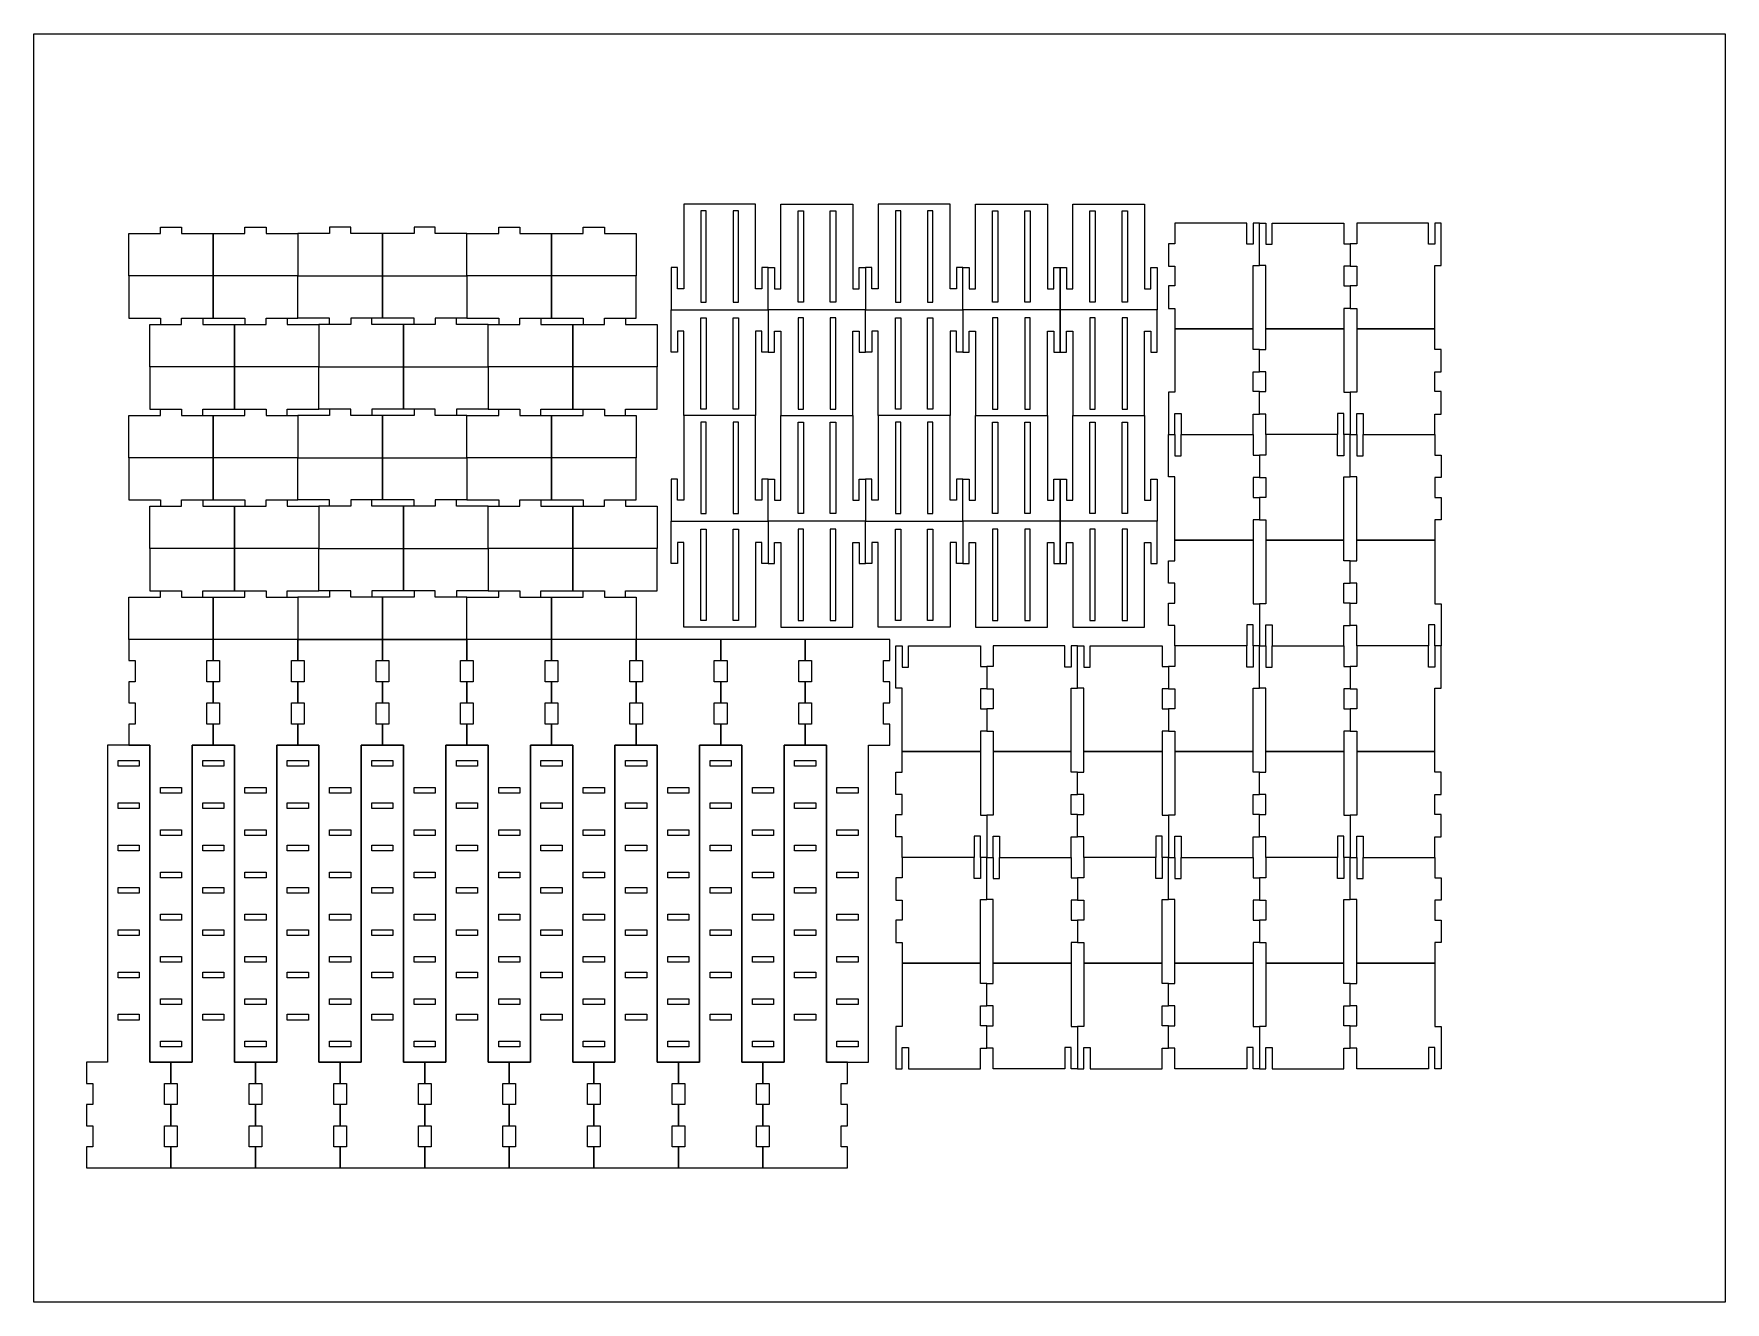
# Model space of a CAD drawing. Header units: millimetres. Extents: x 2927 to 4564, y 1532 to 2245.
# Drawn here: x 3764 to 4564, y 1532 to 2132 of the extents above; entities that cross this region are included whole.
import ezdxf

# ---------------------------------------------------------------- set-up
doc = ezdxf.new("R2010")
doc.units = ezdxf.units.MM
doc.layers.add('CUT', color=90, linetype='Continuous')

msp = doc.modelspace()

# ---------------------------------------------------------------- linework, layer by layer
at = {"layer": 'CUT'}
for points in [[(3764.233, 2132.096), (4564.233, 2132.096), (4564.233, 1532.096), (3764.233, 1532.096)], [(4065.618, 2001.491), (4111.618, 2001.491), (4111.618, 2021.491), (4108.618, 2021.491), (4108.618, 2011.491), (4105.618, 2011.491), (4105.618, 2051.491), (4071.618, 2051.491), (4071.618, 2011.491), (4068.618, 2011.491), (4068.618, 2021.491), (4065.618, 2021.491)], [(4082.268, 2048.384), (4079.728, 2048.384), (4079.728, 2005.204), (4082.268, 2005.204)], [(4097.508, 2048.384), (4094.968, 2048.384), (4094.968, 2005.204), (4097.508, 2005.204)], [(4157.618, 2001.491), (4111.618, 2001.491), (4111.618, 2021.491), (4114.618, 2021.491), (4114.618, 2011.491), (4117.618, 2011.491), (4117.618, 2051.491), (4151.618, 2051.491), (4151.618, 2011.491), (4154.618, 2011.491), (4154.618, 2021.491), (4157.618, 2021.491)], [(4125.728, 2048.384), (4128.268, 2048.384), (4128.268, 2005.204), (4125.728, 2005.204)], [(4140.968, 2048.384), (4143.508, 2048.384), (4143.508, 2005.204), (4140.968, 2005.204)], [(4157.618, 2001.491), (4203.618, 2001.491), (4203.618, 2021.491), (4200.618, 2021.491), (4200.618, 2011.491), (4197.618, 2011.491), (4197.618, 2051.491), (4163.618, 2051.491), (4163.618, 2011.491), (4160.618, 2011.491), (4160.618, 2021.491), (4157.618, 2021.491)], [(4174.268, 2048.384), (4171.728, 2048.384), (4171.728, 2005.204), (4174.268, 2005.204)], [(4189.508, 2048.384), (4186.968, 2048.384), (4186.968, 2005.204), (4189.508, 2005.204)], [(4249.618, 2001.491), (4203.618, 2001.491), (4203.618, 2021.491), (4206.618, 2021.491), (4206.618, 2011.491), (4209.618, 2011.491), (4209.618, 2051.491), (4243.618, 2051.491), (4243.618, 2011.491), (4246.618, 2011.491), (4246.618, 2021.491), (4249.618, 2021.491)], [(4217.728, 2048.384), (4220.268, 2048.384), (4220.268, 2005.204), (4217.728, 2005.204)], [(4232.968, 2048.384), (4235.508, 2048.384), (4235.508, 2005.204), (4232.968, 2005.204)], [(4295.618, 2001.491), (4249.618, 2001.491), (4249.618, 2021.491), (4252.618, 2021.491), (4252.618, 2011.491), (4255.618, 2011.491), (4255.618, 2051.491), (4289.618, 2051.491), (4289.618, 2011.491), (4292.618, 2011.491), (4292.618, 2021.491), (4295.618, 2021.491)], [(4263.728, 2048.384), (4266.268, 2048.384), (4266.268, 2005.204), (4263.728, 2005.204)], [(4278.968, 2048.384), (4281.508, 2048.384), (4281.508, 2005.204), (4278.968, 2005.204)], [(3824.106, 2037.581), (3824.106, 2040.581), (3834.106, 2040.581), (3834.106, 2037.581), (3849.106, 2037.581), (3849.106, 2017.581), (3809.106, 2017.581), (3809.106, 2037.581)], [(3864.106, 2037.581), (3864.106, 2040.581), (3874.106, 2040.581), (3874.106, 2037.581), (3889.106, 2037.581), (3889.106, 2017.581), (3849.106, 2017.581), (3849.106, 2037.581)], [(3914.106, 2037.581), (3914.106, 2040.581), (3904.106, 2040.581), (3904.106, 2037.581), (3889.106, 2037.581), (3889.106, 2017.581), (3929.106, 2017.581), (3929.106, 2037.581)], [(3954.106, 2037.581), (3954.106, 2040.581), (3944.106, 2040.581), (3944.106, 2037.581), (3929.106, 2037.581), (3929.106, 2017.581), (3969.106, 2017.581), (3969.106, 2037.581)], [(3984.106, 2037.581), (3984.106, 2040.581), (3994.106, 2040.581), (3994.106, 2037.581), (4009.106, 2037.581), (4009.106, 2017.581), (3969.106, 2017.581), (3969.106, 2037.581)], [(4024.106, 2037.581), (4024.106, 2040.581), (4034.106, 2040.581), (4034.106, 2037.581), (4049.106, 2037.581), (4049.106, 2017.581), (4009.106, 2017.581), (4009.106, 2037.581)], [(4300.932, 2022.218), (4303.932, 2022.218), (4303.932, 2012.818), (4300.932, 2012.818), (4300.932, 2002.218), (4303.932, 2002.218), (4303.932, 1992.518), (4340.932, 1992.518), (4340.932, 2022.518), (4343.932, 2022.518), (4343.932, 2042.518), (4340.932, 2042.518), (4340.932, 2032.518), (4337.932, 2032.518), (4337.932, 2042.518), (4303.932, 2042.518), (4303.932, 2032.818), (4300.932, 2032.818)], [(4386.932, 2022.218), (4383.932, 2022.218), (4383.932, 2012.818), (4386.932, 2012.818), (4386.932, 2002.218), (4383.932, 2002.218), (4383.932, 1992.518), (4346.932, 1992.518), (4346.932, 2022.518), (4343.932, 2022.518), (4343.932, 2042.518), (4346.932, 2042.518), (4346.932, 2032.518), (4349.932, 2032.518), (4349.932, 2042.518), (4383.932, 2042.518), (4383.932, 2032.818), (4386.932, 2032.818)], [(4386.932, 2022.218), (4389.932, 2022.218), (4389.932, 2012.818), (4386.932, 2012.818), (4386.932, 2002.218), (4389.932, 2002.218), (4389.932, 1992.518), (4426.932, 1992.518), (4426.932, 2022.518), (4429.932, 2022.518), (4429.932, 2042.518), (4426.932, 2042.518), (4426.932, 2032.518), (4423.932, 2032.518), (4423.932, 2042.518), (4389.932, 2042.518), (4389.932, 2032.818), (4386.932, 2032.818)], [(3824.106, 1997.581), (3824.106, 1994.581), (3834.106, 1994.581), (3834.106, 1997.581), (3849.106, 1997.581), (3849.106, 2017.581), (3809.106, 2017.581), (3809.106, 1997.581)], [(3864.106, 1997.581), (3864.106, 1994.581), (3874.106, 1994.581), (3874.106, 1997.581), (3889.106, 1997.581), (3889.106, 2017.581), (3849.106, 2017.581), (3849.106, 1997.581)], [(3914.106, 1997.581), (3914.106, 1994.581), (3904.106, 1994.581), (3904.106, 1997.581), (3889.106, 1997.581), (3889.106, 2017.581), (3929.106, 2017.581), (3929.106, 1997.581)], [(3954.106, 1997.581), (3954.106, 1994.581), (3944.106, 1994.581), (3944.106, 1997.581), (3929.106, 1997.581), (3929.106, 2017.581), (3969.106, 2017.581), (3969.106, 1997.581)], [(3984.106, 1997.581), (3984.106, 1994.581), (3994.106, 1994.581), (3994.106, 1997.581), (4009.106, 1997.581), (4009.106, 2017.581), (3969.106, 2017.581), (3969.106, 1997.581)], [(4024.106, 1997.581), (4024.106, 1994.581), (4034.106, 1994.581), (4034.106, 1997.581), (4049.106, 1997.581), (4049.106, 2017.581), (4009.106, 2017.581), (4009.106, 1997.581)], [(4065.618, 2001.491), (4111.618, 2001.491), (4111.618, 1981.491), (4108.618, 1981.491), (4108.618, 1991.491), (4105.618, 1991.491), (4105.618, 1951.491), (4071.618, 1951.491), (4071.618, 1991.491), (4068.618, 1991.491), (4068.618, 1981.491), (4065.618, 1981.491)], [(4157.618, 2001.491), (4111.618, 2001.491), (4111.618, 1981.491), (4114.618, 1981.491), (4114.618, 1991.491), (4117.618, 1991.491), (4117.618, 1951.491), (4151.618, 1951.491), (4151.618, 1991.491), (4154.618, 1991.491), (4154.618, 1981.491), (4157.618, 1981.491)], [(4157.618, 2001.491), (4203.618, 2001.491), (4203.618, 1981.491), (4200.618, 1981.491), (4200.618, 1991.491), (4197.618, 1991.491), (4197.618, 1951.491), (4163.618, 1951.491), (4163.618, 1991.491), (4160.618, 1991.491), (4160.618, 1981.491), (4157.618, 1981.491)], [(4249.618, 2001.491), (4203.618, 2001.491), (4203.618, 1981.491), (4206.618, 1981.491), (4206.618, 1991.491), (4209.618, 1991.491), (4209.618, 1951.491), (4243.618, 1951.491), (4243.618, 1991.491), (4246.618, 1991.491), (4246.618, 1981.491), (4249.618, 1981.491)], [(4295.618, 2001.491), (4249.618, 2001.491), (4249.618, 1981.491), (4252.618, 1981.491), (4252.618, 1991.491), (4255.618, 1991.491), (4255.618, 1951.491), (4289.618, 1951.491), (4289.618, 1991.491), (4292.618, 1991.491), (4292.618, 1981.491), (4295.618, 1981.491)], [(3834.106, 1994.581), (3834.106, 1997.581), (3844.106, 1997.581), (3844.106, 1994.581), (3859.106, 1994.581), (3859.106, 1974.581), (3819.106, 1974.581), (3819.106, 1994.581)], [(3874.106, 1994.581), (3874.106, 1997.581), (3884.106, 1997.581), (3884.106, 1994.581), (3899.106, 1994.581), (3899.106, 1974.581), (3859.106, 1974.581), (3859.106, 1994.581)], [(3924.106, 1994.581), (3924.106, 1997.581), (3914.106, 1997.581), (3914.106, 1994.581), (3899.106, 1994.581), (3899.106, 1974.581), (3939.106, 1974.581), (3939.106, 1994.581)], [(3964.106, 1994.581), (3964.106, 1997.581), (3954.106, 1997.581), (3954.106, 1994.581), (3939.106, 1994.581), (3939.106, 1974.581), (3979.106, 1974.581), (3979.106, 1994.581)], [(3994.106, 1994.581), (3994.106, 1997.581), (4004.106, 1997.581), (4004.106, 1994.581), (4019.106, 1994.581), (4019.106, 1974.581), (3979.106, 1974.581), (3979.106, 1994.581)], [(4034.106, 1994.581), (4034.106, 1997.581), (4044.106, 1997.581), (4044.106, 1994.581), (4059.106, 1994.581), (4059.106, 1974.581), (4019.106, 1974.581), (4019.106, 1994.581)], [(4082.268, 1954.597), (4079.728, 1954.597), (4079.728, 1997.777), (4082.268, 1997.777)], [(4097.508, 1954.597), (4094.968, 1954.597), (4094.968, 1997.777), (4097.508, 1997.777)], [(4125.728, 1954.597), (4128.268, 1954.597), (4128.268, 1997.777), (4125.728, 1997.777)], [(4140.968, 1954.597), (4143.508, 1954.597), (4143.508, 1997.777), (4140.968, 1997.777)], [(4174.268, 1954.597), (4171.728, 1954.597), (4171.728, 1997.777), (4174.268, 1997.777)], [(4189.508, 1954.597), (4186.968, 1954.597), (4186.968, 1997.777), (4189.508, 1997.777)], [(4217.728, 1954.597), (4220.268, 1954.597), (4220.268, 1997.777), (4217.728, 1997.777)], [(4232.968, 1954.597), (4235.508, 1954.597), (4235.508, 1997.777), (4232.968, 1997.777)], [(4263.728, 1954.597), (4266.268, 1954.597), (4266.268, 1997.777), (4263.728, 1997.777)], [(4278.968, 1954.597), (4281.508, 1954.597), (4281.508, 1997.777), (4278.968, 1997.777)], [(4343.932, 1962.818), (4340.932, 1962.818), (4340.932, 1972.218), (4343.932, 1972.218), (4343.932, 1982.818), (4340.932, 1982.818), (4340.932, 1992.518), (4303.932, 1992.518), (4303.932, 1962.518), (4300.932, 1962.518), (4300.932, 1942.518), (4303.932, 1942.518), (4303.932, 1952.518), (4306.932, 1952.518), (4306.932, 1942.518), (4340.932, 1942.518), (4340.932, 1952.218), (4343.932, 1952.218)], [(4343.932, 1962.818), (4346.932, 1962.818), (4346.932, 1972.218), (4343.932, 1972.218), (4343.932, 1982.818), (4346.932, 1982.818), (4346.932, 1992.518), (4383.932, 1992.518), (4383.932, 1962.518), (4386.932, 1962.518), (4386.932, 1942.518), (4383.932, 1942.518), (4383.932, 1952.518), (4380.932, 1952.518), (4380.932, 1942.518), (4346.932, 1942.518), (4346.932, 1952.218), (4343.932, 1952.218)], [(4429.932, 1962.818), (4426.932, 1962.818), (4426.932, 1972.218), (4429.932, 1972.218), (4429.932, 1982.818), (4426.932, 1982.818), (4426.932, 1992.518), (4389.932, 1992.518), (4389.932, 1962.518), (4386.932, 1962.518), (4386.932, 1942.518), (4389.932, 1942.518), (4389.932, 1952.518), (4392.932, 1952.518), (4392.932, 1942.518), (4426.932, 1942.518), (4426.932, 1952.218), (4429.932, 1952.218)], [(3834.106, 1954.581), (3834.106, 1951.581), (3844.106, 1951.581), (3844.106, 1954.581), (3859.106, 1954.581), (3859.106, 1974.581), (3819.106, 1974.581), (3819.106, 1954.581)], [(3874.106, 1954.581), (3874.106, 1951.581), (3884.106, 1951.581), (3884.106, 1954.581), (3899.106, 1954.581), (3899.106, 1974.581), (3859.106, 1974.581), (3859.106, 1954.581)], [(3924.106, 1954.581), (3924.106, 1951.581), (3914.106, 1951.581), (3914.106, 1954.581), (3899.106, 1954.581), (3899.106, 1974.581), (3939.106, 1974.581), (3939.106, 1954.581)], [(3964.106, 1954.581), (3964.106, 1951.581), (3954.106, 1951.581), (3954.106, 1954.581), (3939.106, 1954.581), (3939.106, 1974.581), (3979.106, 1974.581), (3979.106, 1954.581)], [(3994.106, 1954.581), (3994.106, 1951.581), (4004.106, 1951.581), (4004.106, 1954.581), (4019.106, 1954.581), (4019.106, 1974.581), (3979.106, 1974.581), (3979.106, 1954.581)], [(4034.106, 1954.581), (4034.106, 1951.581), (4044.106, 1951.581), (4044.106, 1954.581), (4059.106, 1954.581), (4059.106, 1974.581), (4019.106, 1974.581), (4019.106, 1954.581)], [(3824.106, 1951.581), (3824.106, 1954.581), (3834.106, 1954.581), (3834.106, 1951.581), (3849.106, 1951.581), (3849.106, 1931.581), (3809.106, 1931.581), (3809.106, 1951.581)], [(3864.106, 1951.581), (3864.106, 1954.581), (3874.106, 1954.581), (3874.106, 1951.581), (3889.106, 1951.581), (3889.106, 1931.581), (3849.106, 1931.581), (3849.106, 1951.581)], [(3914.106, 1951.581), (3914.106, 1954.581), (3904.106, 1954.581), (3904.106, 1951.581), (3889.106, 1951.581), (3889.106, 1931.581), (3929.106, 1931.581), (3929.106, 1951.581)], [(3954.106, 1951.581), (3954.106, 1954.581), (3944.106, 1954.581), (3944.106, 1951.581), (3929.106, 1951.581), (3929.106, 1931.581), (3969.106, 1931.581), (3969.106, 1951.581)], [(3984.106, 1951.581), (3984.106, 1954.581), (3994.106, 1954.581), (3994.106, 1951.581), (4009.106, 1951.581), (4009.106, 1931.581), (3969.106, 1931.581), (3969.106, 1951.581)], [(4024.106, 1951.581), (4024.106, 1954.581), (4034.106, 1954.581), (4034.106, 1951.581), (4049.106, 1951.581), (4049.106, 1931.581), (4009.106, 1931.581), (4009.106, 1951.581)], [(4065.618, 1901.491), (4111.618, 1901.491), (4111.618, 1921.491), (4108.618, 1921.491), (4108.618, 1911.491), (4105.618, 1911.491), (4105.618, 1951.491), (4071.618, 1951.491), (4071.618, 1911.491), (4068.618, 1911.491), (4068.618, 1921.491), (4065.618, 1921.491)], [(4082.268, 1948.384), (4079.728, 1948.384), (4079.728, 1905.204), (4082.268, 1905.204)], [(4097.508, 1948.384), (4094.968, 1948.384), (4094.968, 1905.204), (4097.508, 1905.204)], [(4157.618, 1901.491), (4111.618, 1901.491), (4111.618, 1921.491), (4114.618, 1921.491), (4114.618, 1911.491), (4117.618, 1911.491), (4117.618, 1951.491), (4151.618, 1951.491), (4151.618, 1911.491), (4154.618, 1911.491), (4154.618, 1921.491), (4157.618, 1921.491)], [(4125.728, 1948.384), (4128.268, 1948.384), (4128.268, 1905.204), (4125.728, 1905.204)], [(4140.968, 1948.384), (4143.508, 1948.384), (4143.508, 1905.204), (4140.968, 1905.204)], [(4157.618, 1901.491), (4203.618, 1901.491), (4203.618, 1921.491), (4200.618, 1921.491), (4200.618, 1911.491), (4197.618, 1911.491), (4197.618, 1951.491), (4163.618, 1951.491), (4163.618, 1911.491), (4160.618, 1911.491), (4160.618, 1921.491), (4157.618, 1921.491)], [(4174.268, 1948.384), (4171.728, 1948.384), (4171.728, 1905.204), (4174.268, 1905.204)], [(4189.508, 1948.384), (4186.968, 1948.384), (4186.968, 1905.204), (4189.508, 1905.204)], [(4249.618, 1901.491), (4203.618, 1901.491), (4203.618, 1921.491), (4206.618, 1921.491), (4206.618, 1911.491), (4209.618, 1911.491), (4209.618, 1951.491), (4243.618, 1951.491), (4243.618, 1911.491), (4246.618, 1911.491), (4246.618, 1921.491), (4249.618, 1921.491)], [(4217.728, 1948.384), (4220.268, 1948.384), (4220.268, 1905.204), (4217.728, 1905.204)], [(4232.968, 1948.384), (4235.508, 1948.384), (4235.508, 1905.204), (4232.968, 1905.204)], [(4295.618, 1901.491), (4249.618, 1901.491), (4249.618, 1921.491), (4252.618, 1921.491), (4252.618, 1911.491), (4255.618, 1911.491), (4255.618, 1951.491), (4289.618, 1951.491), (4289.618, 1911.491), (4292.618, 1911.491), (4292.618, 1921.491), (4295.618, 1921.491)], [(4263.728, 1948.384), (4266.268, 1948.384), (4266.268, 1905.204), (4263.728, 1905.204)], [(4278.968, 1948.384), (4281.508, 1948.384), (4281.508, 1905.204), (4278.968, 1905.204)], [(4343.932, 1922.218), (4340.932, 1922.218), (4340.932, 1912.818), (4343.932, 1912.818), (4343.932, 1902.218), (4340.932, 1902.218), (4340.932, 1892.518), (4303.932, 1892.518), (4303.932, 1922.518), (4300.932, 1922.518), (4300.932, 1942.518), (4303.932, 1942.518), (4303.932, 1932.518), (4306.932, 1932.518), (4306.932, 1942.518), (4340.932, 1942.518), (4340.932, 1932.818), (4343.932, 1932.818)], [(4343.932, 1922.218), (4346.932, 1922.218), (4346.932, 1912.818), (4343.932, 1912.818), (4343.932, 1902.218), (4346.932, 1902.218), (4346.932, 1892.518), (4383.932, 1892.518), (4383.932, 1922.518), (4386.932, 1922.518), (4386.932, 1942.518), (4383.932, 1942.518), (4383.932, 1932.518), (4380.932, 1932.518), (4380.932, 1942.518), (4346.932, 1942.518), (4346.932, 1932.818), (4343.932, 1932.818)], [(4429.932, 1922.218), (4426.932, 1922.218), (4426.932, 1912.818), (4429.932, 1912.818), (4429.932, 1902.218), (4426.932, 1902.218), (4426.932, 1892.518), (4389.932, 1892.518), (4389.932, 1922.518), (4386.932, 1922.518), (4386.932, 1942.518), (4389.932, 1942.518), (4389.932, 1932.518), (4392.932, 1932.518), (4392.932, 1942.518), (4426.932, 1942.518), (4426.932, 1932.818), (4429.932, 1932.818)], [(3824.106, 1911.581), (3824.106, 1908.581), (3834.106, 1908.581), (3834.106, 1911.581), (3849.106, 1911.581), (3849.106, 1931.581), (3809.106, 1931.581), (3809.106, 1911.581)], [(3864.106, 1911.581), (3864.106, 1908.581), (3874.106, 1908.581), (3874.106, 1911.581), (3889.106, 1911.581), (3889.106, 1931.581), (3849.106, 1931.581), (3849.106, 1911.581)], [(3914.106, 1911.581), (3914.106, 1908.581), (3904.106, 1908.581), (3904.106, 1911.581), (3889.106, 1911.581), (3889.106, 1931.581), (3929.106, 1931.581), (3929.106, 1911.581)], [(3954.106, 1911.581), (3954.106, 1908.581), (3944.106, 1908.581), (3944.106, 1911.581), (3929.106, 1911.581), (3929.106, 1931.581), (3969.106, 1931.581), (3969.106, 1911.581)], [(3984.106, 1911.581), (3984.106, 1908.581), (3994.106, 1908.581), (3994.106, 1911.581), (4009.106, 1911.581), (4009.106, 1931.581), (3969.106, 1931.581), (3969.106, 1911.581)], [(4024.106, 1911.581), (4024.106, 1908.581), (4034.106, 1908.581), (4034.106, 1911.581), (4049.106, 1911.581), (4049.106, 1931.581), (4009.106, 1931.581), (4009.106, 1911.581)], [(3834.106, 1908.581), (3834.106, 1911.581), (3844.106, 1911.581), (3844.106, 1908.581), (3859.106, 1908.581), (3859.106, 1888.581), (3819.106, 1888.581), (3819.106, 1908.581)], [(3874.106, 1908.581), (3874.106, 1911.581), (3884.106, 1911.581), (3884.106, 1908.581), (3899.106, 1908.581), (3899.106, 1888.581), (3859.106, 1888.581), (3859.106, 1908.581)], [(3924.106, 1908.581), (3924.106, 1911.581), (3914.106, 1911.581), (3914.106, 1908.581), (3899.106, 1908.581), (3899.106, 1888.581), (3939.106, 1888.581), (3939.106, 1908.581)], [(3964.106, 1908.581), (3964.106, 1911.581), (3954.106, 1911.581), (3954.106, 1908.581), (3939.106, 1908.581), (3939.106, 1888.581), (3979.106, 1888.581), (3979.106, 1908.581)], [(3994.106, 1908.581), (3994.106, 1911.581), (4004.106, 1911.581), (4004.106, 1908.581), (4019.106, 1908.581), (4019.106, 1888.581), (3979.106, 1888.581), (3979.106, 1908.581)], [(4034.106, 1908.581), (4034.106, 1911.581), (4044.106, 1911.581), (4044.106, 1908.581), (4059.106, 1908.581), (4059.106, 1888.581), (4019.106, 1888.581), (4019.106, 1908.581)], [(4065.618, 1901.491), (4111.618, 1901.491), (4111.618, 1881.491), (4108.618, 1881.491), (4108.618, 1891.491), (4105.618, 1891.491), (4105.618, 1851.491), (4071.618, 1851.491), (4071.618, 1891.491), (4068.618, 1891.491), (4068.618, 1881.491), (4065.618, 1881.491)], [(4082.268, 1854.597), (4079.728, 1854.597), (4079.728, 1897.777), (4082.268, 1897.777)], [(4097.508, 1854.597), (4094.968, 1854.597), (4094.968, 1897.777), (4097.508, 1897.777)], [(4157.618, 1901.491), (4111.618, 1901.491), (4111.618, 1881.491), (4114.618, 1881.491), (4114.618, 1891.491), (4117.618, 1891.491), (4117.618, 1851.491), (4151.618, 1851.491), (4151.618, 1891.491), (4154.618, 1891.491), (4154.618, 1881.491), (4157.618, 1881.491)], [(4125.728, 1854.597), (4128.268, 1854.597), (4128.268, 1897.777), (4125.728, 1897.777)], [(4140.968, 1854.597), (4143.508, 1854.597), (4143.508, 1897.777), (4140.968, 1897.777)], [(4157.618, 1901.491), (4203.618, 1901.491), (4203.618, 1881.491), (4200.618, 1881.491), (4200.618, 1891.491), (4197.618, 1891.491), (4197.618, 1851.491), (4163.618, 1851.491), (4163.618, 1891.491), (4160.618, 1891.491), (4160.618, 1881.491), (4157.618, 1881.491)], [(4174.268, 1854.597), (4171.728, 1854.597), (4171.728, 1897.777), (4174.268, 1897.777)], [(4189.508, 1854.597), (4186.968, 1854.597), (4186.968, 1897.777), (4189.508, 1897.777)], [(4249.618, 1901.491), (4203.618, 1901.491), (4203.618, 1881.491), (4206.618, 1881.491), (4206.618, 1891.491), (4209.618, 1891.491), (4209.618, 1851.491), (4243.618, 1851.491), (4243.618, 1891.491), (4246.618, 1891.491), (4246.618, 1881.491), (4249.618, 1881.491)], [(4217.728, 1854.597), (4220.268, 1854.597), (4220.268, 1897.777), (4217.728, 1897.777)], [(4232.968, 1854.597), (4235.508, 1854.597), (4235.508, 1897.777), (4232.968, 1897.777)], [(4295.618, 1901.491), (4249.618, 1901.491), (4249.618, 1881.491), (4252.618, 1881.491), (4252.618, 1891.491), (4255.618, 1891.491), (4255.618, 1851.491), (4289.618, 1851.491), (4289.618, 1891.491), (4292.618, 1891.491), (4292.618, 1881.491), (4295.618, 1881.491)], [(4263.728, 1854.597), (4266.268, 1854.597), (4266.268, 1897.777), (4263.728, 1897.777)], [(4278.968, 1854.597), (4281.508, 1854.597), (4281.508, 1897.777), (4278.968, 1897.777)], [(3834.106, 1868.581), (3834.106, 1865.581), (3844.106, 1865.581), (3844.106, 1868.581), (3859.106, 1868.581), (3859.106, 1888.581), (3819.106, 1888.581), (3819.106, 1868.581)], [(3874.106, 1868.581), (3874.106, 1865.581), (3884.106, 1865.581), (3884.106, 1868.581), (3899.106, 1868.581), (3899.106, 1888.581), (3859.106, 1888.581), (3859.106, 1868.581)], [(3924.106, 1868.581), (3924.106, 1865.581), (3914.106, 1865.581), (3914.106, 1868.581), (3899.106, 1868.581), (3899.106, 1888.581), (3939.106, 1888.581), (3939.106, 1868.581)], [(3964.106, 1868.581), (3964.106, 1865.581), (3954.106, 1865.581), (3954.106, 1868.581), (3939.106, 1868.581), (3939.106, 1888.581), (3979.106, 1888.581), (3979.106, 1868.581)], [(3994.106, 1868.581), (3994.106, 1865.581), (4004.106, 1865.581), (4004.106, 1868.581), (4019.106, 1868.581), (4019.106, 1888.581), (3979.106, 1888.581), (3979.106, 1868.581)], [(4034.106, 1868.581), (4034.106, 1865.581), (4044.106, 1865.581), (4044.106, 1868.581), (4059.106, 1868.581), (4059.106, 1888.581), (4019.106, 1888.581), (4019.106, 1868.581)], [(4300.932, 1862.818), (4303.932, 1862.818), (4303.932, 1872.218), (4300.932, 1872.218), (4300.932, 1882.818), (4303.932, 1882.818), (4303.932, 1892.518), (4340.932, 1892.518), (4340.932, 1862.518), (4343.932, 1862.518), (4343.932, 1842.518), (4340.932, 1842.518), (4340.932, 1852.518), (4337.932, 1852.518), (4337.932, 1842.518), (4303.932, 1842.518), (4303.932, 1852.218), (4300.932, 1852.218)], [(4386.932, 1862.818), (4383.932, 1862.818), (4383.932, 1872.218), (4386.932, 1872.218), (4386.932, 1882.818), (4383.932, 1882.818), (4383.932, 1892.518), (4346.932, 1892.518), (4346.932, 1862.518), (4343.932, 1862.518), (4343.932, 1842.518), (4346.932, 1842.518), (4346.932, 1852.518), (4349.932, 1852.518), (4349.932, 1842.518), (4383.932, 1842.518), (4383.932, 1852.218), (4386.932, 1852.218)], [(4386.932, 1862.818), (4389.932, 1862.818), (4389.932, 1872.218), (4386.932, 1872.218), (4386.932, 1882.818), (4389.932, 1882.818), (4389.932, 1892.518), (4426.932, 1892.518), (4426.932, 1862.518), (4429.932, 1862.518), (4429.932, 1842.518), (4426.932, 1842.518), (4426.932, 1852.518), (4423.932, 1852.518), (4423.932, 1842.518), (4389.932, 1842.518), (4389.932, 1852.218), (4386.932, 1852.218)], [(3824.106, 1865.581), (3824.106, 1868.581), (3834.106, 1868.581), (3834.106, 1865.581), (3849.106, 1865.581), (3849.106, 1845.581), (3809.106, 1845.581), (3809.106, 1865.581)], [(3864.106, 1865.581), (3864.106, 1868.581), (3874.106, 1868.581), (3874.106, 1865.581), (3889.106, 1865.581), (3889.106, 1845.581), (3849.106, 1845.581), (3849.106, 1865.581)], [(3914.106, 1865.581), (3914.106, 1868.581), (3904.106, 1868.581), (3904.106, 1865.581), (3889.106, 1865.581), (3889.106, 1845.581), (3929.106, 1845.581), (3929.106, 1865.581)], [(3954.106, 1865.581), (3954.106, 1868.581), (3944.106, 1868.581), (3944.106, 1865.581), (3929.106, 1865.581), (3929.106, 1845.581), (3969.106, 1845.581), (3969.106, 1865.581)], [(3984.106, 1865.581), (3984.106, 1868.581), (3994.106, 1868.581), (3994.106, 1865.581), (4009.106, 1865.581), (4009.106, 1845.581), (3969.106, 1845.581), (3969.106, 1865.581)], [(4024.106, 1865.581), (4024.106, 1868.581), (4034.106, 1868.581), (4034.106, 1865.581), (4049.106, 1865.581), (4049.106, 1845.581), (4009.106, 1845.581), (4009.106, 1865.581)], [(3812.106, 1825.581), (3809.106, 1825.581), (3809.106, 1815.581), (3812.106, 1815.581), (3812.106, 1805.581), (3809.106, 1805.581), (3809.106, 1795.581), (3819.106, 1795.581), (3819.106, 1645.581), (3839.106, 1645.581), (3839.106, 1795.581), (3849.106, 1795.581), (3849.106, 1805.581), (3846.106, 1805.581), (3846.106, 1815.581), (3849.106, 1815.581), (3849.106, 1825.581), (3846.106, 1825.581), (3846.106, 1835.581), (3849.106, 1835.581), (3849.106, 1845.581), (3809.106, 1845.581), (3809.106, 1835.581), (3812.106, 1835.581)], [(3852.106, 1825.581), (3849.106, 1825.581), (3849.106, 1815.581), (3852.106, 1815.581), (3852.106, 1805.581), (3849.106, 1805.581), (3849.106, 1795.581), (3859.106, 1795.581), (3859.106, 1645.581), (3879.106, 1645.581), (3879.106, 1795.581), (3889.106, 1795.581), (3889.106, 1805.581), (3886.106, 1805.581), (3886.106, 1815.581), (3889.106, 1815.581), (3889.106, 1825.581), (3886.106, 1825.581), (3886.106, 1835.581), (3889.106, 1835.581), (3889.106, 1845.581), (3849.106, 1845.581), (3849.106, 1835.581), (3852.106, 1835.581)], [(3892.106, 1825.581), (3889.106, 1825.581), (3889.106, 1815.581), (3892.106, 1815.581), (3892.106, 1805.581), (3889.106, 1805.581), (3889.106, 1795.581), (3899.106, 1795.581), (3899.106, 1645.581), (3919.106, 1645.581), (3919.106, 1795.581), (3929.106, 1795.581), (3929.106, 1805.581), (3926.106, 1805.581), (3926.106, 1815.581), (3929.106, 1815.581), (3929.106, 1825.581), (3926.106, 1825.581), (3926.106, 1835.581), (3929.106, 1835.581), (3929.106, 1845.581), (3889.106, 1845.581), (3889.106, 1835.581), (3892.106, 1835.581)], [(3932.106, 1825.581), (3929.106, 1825.581), (3929.106, 1815.581), (3932.106, 1815.581), (3932.106, 1805.581), (3929.106, 1805.581), (3929.106, 1795.581), (3939.106, 1795.581), (3939.106, 1645.581), (3959.106, 1645.581), (3959.106, 1795.581), (3969.106, 1795.581), (3969.106, 1805.581), (3966.106, 1805.581), (3966.106, 1815.581), (3969.106, 1815.581), (3969.106, 1825.581), (3966.106, 1825.581), (3966.106, 1835.581), (3969.106, 1835.581), (3969.106, 1845.581), (3929.106, 1845.581), (3929.106, 1835.581), (3932.106, 1835.581)], [(3972.106, 1825.581), (3969.106, 1825.581), (3969.106, 1815.581), (3972.106, 1815.581), (3972.106, 1805.581), (3969.106, 1805.581), (3969.106, 1795.581), (3979.106, 1795.581), (3979.106, 1645.581), (3999.106, 1645.581), (3999.106, 1795.581), (4009.106, 1795.581), (4009.106, 1805.581), (4006.106, 1805.581), (4006.106, 1815.581), (4009.106, 1815.581), (4009.106, 1825.581), (4006.106, 1825.581), (4006.106, 1835.581), (4009.106, 1835.581), (4009.106, 1845.581), (3969.106, 1845.581), (3969.106, 1835.581), (3972.106, 1835.581)], [(4012.106, 1825.581), (4009.106, 1825.581), (4009.106, 1815.581), (4012.106, 1815.581), (4012.106, 1805.581), (4009.106, 1805.581), (4009.106, 1795.581), (4019.106, 1795.581), (4019.106, 1645.581), (4039.106, 1645.581), (4039.106, 1795.581), (4049.106, 1795.581), (4049.106, 1805.581), (4046.106, 1805.581), (4046.106, 1815.581), (4049.106, 1815.581), (4049.106, 1825.581), (4046.106, 1825.581), (4046.106, 1835.581), (4049.106, 1835.581), (4049.106, 1845.581), (4009.106, 1845.581), (4009.106, 1835.581), (4012.106, 1835.581)], [(4052.106, 1825.581), (4049.106, 1825.581), (4049.106, 1815.581), (4052.106, 1815.581), (4052.106, 1805.581), (4049.106, 1805.581), (4049.106, 1795.581), (4059.106, 1795.581), (4059.106, 1645.581), (4079.106, 1645.581), (4079.106, 1795.581), (4089.106, 1795.581), (4089.106, 1805.581), (4086.106, 1805.581), (4086.106, 1815.581), (4089.106, 1815.581), (4089.106, 1825.581), (4086.106, 1825.581), (4086.106, 1835.581), (4089.106, 1835.581), (4089.106, 1845.581), (4049.106, 1845.581), (4049.106, 1835.581), (4052.106, 1835.581)], [(4092.106, 1825.581), (4089.106, 1825.581), (4089.106, 1815.581), (4092.106, 1815.581), (4092.106, 1805.581), (4089.106, 1805.581), (4089.106, 1795.581), (4099.106, 1795.581), (4099.106, 1645.581), (4119.106, 1645.581), (4119.106, 1795.581), (4129.106, 1795.581), (4129.106, 1805.581), (4126.106, 1805.581), (4126.106, 1815.581), (4129.106, 1815.581), (4129.106, 1825.581), (4126.106, 1825.581), (4126.106, 1835.581), (4129.106, 1835.581), (4129.106, 1845.581), (4089.106, 1845.581), (4089.106, 1835.581), (4092.106, 1835.581)], [(4132.106, 1825.581), (4129.106, 1825.581), (4129.106, 1815.581), (4132.106, 1815.581), (4132.106, 1805.581), (4129.106, 1805.581), (4129.106, 1795.581), (4139.106, 1795.581), (4139.106, 1645.581), (4159.106, 1645.581), (4159.106, 1795.581), (4169.106, 1795.581), (4169.106, 1805.581), (4166.106, 1805.581), (4166.106, 1815.581), (4169.106, 1815.581), (4169.106, 1825.581), (4166.106, 1825.581), (4166.106, 1835.581), (4169.106, 1835.581), (4169.106, 1845.581), (4129.106, 1845.581), (4129.106, 1835.581), (4132.106, 1835.581)], [(4214.932, 1822.218), (4211.932, 1822.218), (4211.932, 1812.818), (4214.932, 1812.818), (4214.932, 1802.218), (4211.932, 1802.218), (4211.932, 1792.518), (4174.932, 1792.518), (4174.932, 1822.518), (4171.932, 1822.518), (4171.932, 1842.518), (4174.932, 1842.518), (4174.932, 1832.518), (4177.932, 1832.518), (4177.932, 1842.518), (4211.932, 1842.518), (4211.932, 1832.818), (4214.932, 1832.818)], [(4214.932, 1822.218), (4217.932, 1822.218), (4217.932, 1812.818), (4214.932, 1812.818), (4214.932, 1802.218), (4217.932, 1802.218), (4217.932, 1792.518), (4254.932, 1792.518), (4254.932, 1822.518), (4257.932, 1822.518), (4257.932, 1842.518), (4254.932, 1842.518), (4254.932, 1832.518), (4251.932, 1832.518), (4251.932, 1842.518), (4217.932, 1842.518), (4217.932, 1832.818), (4214.932, 1832.818)], [(4300.932, 1822.218), (4297.932, 1822.218), (4297.932, 1812.818), (4300.932, 1812.818), (4300.932, 1802.218), (4297.932, 1802.218), (4297.932, 1792.518), (4260.932, 1792.518), (4260.932, 1822.518), (4257.932, 1822.518), (4257.932, 1842.518), (4260.932, 1842.518), (4260.932, 1832.518), (4263.932, 1832.518), (4263.932, 1842.518), (4297.932, 1842.518), (4297.932, 1832.818), (4300.932, 1832.818)], [(4300.932, 1822.218), (4303.932, 1822.218), (4303.932, 1812.818), (4300.932, 1812.818), (4300.932, 1802.218), (4303.932, 1802.218), (4303.932, 1792.518), (4340.932, 1792.518), (4340.932, 1822.518), (4343.932, 1822.518), (4343.932, 1842.518), (4340.932, 1842.518), (4340.932, 1832.518), (4337.932, 1832.518), (4337.932, 1842.518), (4303.932, 1842.518), (4303.932, 1832.818), (4300.932, 1832.818)], [(4386.932, 1822.218), (4383.932, 1822.218), (4383.932, 1812.818), (4386.932, 1812.818), (4386.932, 1802.218), (4383.932, 1802.218), (4383.932, 1792.518), (4346.932, 1792.518), (4346.932, 1822.518), (4343.932, 1822.518), (4343.932, 1842.518), (4346.932, 1842.518), (4346.932, 1832.518), (4349.932, 1832.518), (4349.932, 1842.518), (4383.932, 1842.518), (4383.932, 1832.818), (4386.932, 1832.818)], [(4386.932, 1822.218), (4389.932, 1822.218), (4389.932, 1812.818), (4386.932, 1812.818), (4386.932, 1802.218), (4389.932, 1802.218), (4389.932, 1792.518), (4426.932, 1792.518), (4426.932, 1822.518), (4429.932, 1822.518), (4429.932, 1842.518), (4426.932, 1842.518), (4426.932, 1832.518), (4423.932, 1832.518), (4423.932, 1842.518), (4389.932, 1842.518), (4389.932, 1832.818), (4386.932, 1832.818)], [(3826.106, 1615.581), (3829.106, 1615.581), (3829.106, 1625.581), (3826.106, 1625.581), (3826.106, 1635.581), (3829.106, 1635.581), (3829.106, 1645.581), (3819.106, 1645.581), (3819.106, 1795.581), (3799.106, 1795.581), (3799.106, 1645.581), (3789.106, 1645.581), (3789.106, 1635.581), (3792.106, 1635.581), (3792.106, 1625.581), (3789.106, 1625.581), (3789.106, 1615.581), (3792.106, 1615.581), (3792.106, 1605.581), (3789.106, 1605.581), (3789.106, 1595.581), (3829.106, 1595.581), (3829.106, 1605.581), (3826.106, 1605.581)], [(3866.106, 1615.581), (3869.106, 1615.581), (3869.106, 1625.581), (3866.106, 1625.581), (3866.106, 1635.581), (3869.106, 1635.581), (3869.106, 1645.581), (3859.106, 1645.581), (3859.106, 1795.581), (3839.106, 1795.581), (3839.106, 1645.581), (3829.106, 1645.581), (3829.106, 1635.581), (3832.106, 1635.581), (3832.106, 1625.581), (3829.106, 1625.581), (3829.106, 1615.581), (3832.106, 1615.581), (3832.106, 1605.581), (3829.106, 1605.581), (3829.106, 1595.581), (3869.106, 1595.581), (3869.106, 1605.581), (3866.106, 1605.581)], [(3906.106, 1615.581), (3909.106, 1615.581), (3909.106, 1625.581), (3906.106, 1625.581), (3906.106, 1635.581), (3909.106, 1635.581), (3909.106, 1645.581), (3899.106, 1645.581), (3899.106, 1795.581), (3879.106, 1795.581), (3879.106, 1645.581), (3869.106, 1645.581), (3869.106, 1635.581), (3872.106, 1635.581), (3872.106, 1625.581), (3869.106, 1625.581), (3869.106, 1615.581), (3872.106, 1615.581), (3872.106, 1605.581), (3869.106, 1605.581), (3869.106, 1595.581), (3909.106, 1595.581), (3909.106, 1605.581), (3906.106, 1605.581)], [(3946.106, 1615.581), (3949.106, 1615.581), (3949.106, 1625.581), (3946.106, 1625.581), (3946.106, 1635.581), (3949.106, 1635.581), (3949.106, 1645.581), (3939.106, 1645.581), (3939.106, 1795.581), (3919.106, 1795.581), (3919.106, 1645.581), (3909.106, 1645.581), (3909.106, 1635.581), (3912.106, 1635.581), (3912.106, 1625.581), (3909.106, 1625.581), (3909.106, 1615.581), (3912.106, 1615.581), (3912.106, 1605.581), (3909.106, 1605.581), (3909.106, 1595.581), (3949.106, 1595.581), (3949.106, 1605.581), (3946.106, 1605.581)], [(3986.106, 1615.581), (3989.106, 1615.581), (3989.106, 1625.581), (3986.106, 1625.581), (3986.106, 1635.581), (3989.106, 1635.581), (3989.106, 1645.581), (3979.106, 1645.581), (3979.106, 1795.581), (3959.106, 1795.581), (3959.106, 1645.581), (3949.106, 1645.581), (3949.106, 1635.581), (3952.106, 1635.581), (3952.106, 1625.581), (3949.106, 1625.581), (3949.106, 1615.581), (3952.106, 1615.581), (3952.106, 1605.581), (3949.106, 1605.581), (3949.106, 1595.581), (3989.106, 1595.581), (3989.106, 1605.581), (3986.106, 1605.581)], [(4026.106, 1615.581), (4029.106, 1615.581), (4029.106, 1625.581), (4026.106, 1625.581), (4026.106, 1635.581), (4029.106, 1635.581), (4029.106, 1645.581), (4019.106, 1645.581), (4019.106, 1795.581), (3999.106, 1795.581), (3999.106, 1645.581), (3989.106, 1645.581), (3989.106, 1635.581), (3992.106, 1635.581), (3992.106, 1625.581), (3989.106, 1625.581), (3989.106, 1615.581), (3992.106, 1615.581), (3992.106, 1605.581), (3989.106, 1605.581), (3989.106, 1595.581), (4029.106, 1595.581), (4029.106, 1605.581), (4026.106, 1605.581)], [(4066.106, 1615.581), (4069.106, 1615.581), (4069.106, 1625.581), (4066.106, 1625.581), (4066.106, 1635.581), (4069.106, 1635.581), (4069.106, 1645.581), (4059.106, 1645.581), (4059.106, 1795.581), (4039.106, 1795.581), (4039.106, 1645.581), (4029.106, 1645.581), (4029.106, 1635.581), (4032.106, 1635.581), (4032.106, 1625.581), (4029.106, 1625.581), (4029.106, 1615.581), (4032.106, 1615.581), (4032.106, 1605.581), (4029.106, 1605.581), (4029.106, 1595.581), (4069.106, 1595.581), (4069.106, 1605.581), (4066.106, 1605.581)], [(4106.106, 1615.581), (4109.106, 1615.581), (4109.106, 1625.581), (4106.106, 1625.581), (4106.106, 1635.581), (4109.106, 1635.581), (4109.106, 1645.581), (4099.106, 1645.581), (4099.106, 1795.581), (4079.106, 1795.581), (4079.106, 1645.581), (4069.106, 1645.581), (4069.106, 1635.581), (4072.106, 1635.581), (4072.106, 1625.581), (4069.106, 1625.581), (4069.106, 1615.581), (4072.106, 1615.581), (4072.106, 1605.581), (4069.106, 1605.581), (4069.106, 1595.581), (4109.106, 1595.581), (4109.106, 1605.581), (4106.106, 1605.581)], [(4146.106, 1615.581), (4149.106, 1615.581), (4149.106, 1625.581), (4146.106, 1625.581), (4146.106, 1635.581), (4149.106, 1635.581), (4149.106, 1645.581), (4139.106, 1645.581), (4139.106, 1795.581), (4119.106, 1795.581), (4119.106, 1645.581), (4109.106, 1645.581), (4109.106, 1635.581), (4112.106, 1635.581), (4112.106, 1625.581), (4109.106, 1625.581), (4109.106, 1615.581), (4112.106, 1615.581), (4112.106, 1605.581), (4109.106, 1605.581), (4109.106, 1595.581), (4149.106, 1595.581), (4149.106, 1605.581), (4146.106, 1605.581)], [(4171.932, 1762.818), (4174.932, 1762.818), (4174.932, 1772.218), (4171.932, 1772.218), (4171.932, 1782.818), (4174.932, 1782.818), (4174.932, 1792.518), (4211.932, 1792.518), (4211.932, 1762.518), (4214.932, 1762.518), (4214.932, 1742.518), (4211.932, 1742.518), (4211.932, 1752.518), (4208.932, 1752.518), (4208.932, 1742.518), (4174.932, 1742.518), (4174.932, 1752.218), (4171.932, 1752.218)], [(4257.932, 1762.818), (4254.932, 1762.818), (4254.932, 1772.218), (4257.932, 1772.218), (4257.932, 1782.818), (4254.932, 1782.818), (4254.932, 1792.518), (4217.932, 1792.518), (4217.932, 1762.518), (4214.932, 1762.518), (4214.932, 1742.518), (4217.932, 1742.518), (4217.932, 1752.518), (4220.932, 1752.518), (4220.932, 1742.518), (4254.932, 1742.518), (4254.932, 1752.218), (4257.932, 1752.218)], [(4257.932, 1762.818), (4260.932, 1762.818), (4260.932, 1772.218), (4257.932, 1772.218), (4257.932, 1782.818), (4260.932, 1782.818), (4260.932, 1792.518), (4297.932, 1792.518), (4297.932, 1762.518), (4300.932, 1762.518), (4300.932, 1742.518), (4297.932, 1742.518), (4297.932, 1752.518), (4294.932, 1752.518), (4294.932, 1742.518), (4260.932, 1742.518), (4260.932, 1752.218), (4257.932, 1752.218)], [(4343.932, 1762.818), (4340.932, 1762.818), (4340.932, 1772.218), (4343.932, 1772.218), (4343.932, 1782.818), (4340.932, 1782.818), (4340.932, 1792.518), (4303.932, 1792.518), (4303.932, 1762.518), (4300.932, 1762.518), (4300.932, 1742.518), (4303.932, 1742.518), (4303.932, 1752.518), (4306.932, 1752.518), (4306.932, 1742.518), (4340.932, 1742.518), (4340.932, 1752.218), (4343.932, 1752.218)], [(4343.932, 1762.818), (4346.932, 1762.818), (4346.932, 1772.218), (4343.932, 1772.218), (4343.932, 1782.818), (4346.932, 1782.818), (4346.932, 1792.518), (4383.932, 1792.518), (4383.932, 1762.518), (4386.932, 1762.518), (4386.932, 1742.518), (4383.932, 1742.518), (4383.932, 1752.518), (4380.932, 1752.518), (4380.932, 1742.518), (4346.932, 1742.518), (4346.932, 1752.218), (4343.932, 1752.218)], [(4429.932, 1762.818), (4426.932, 1762.818), (4426.932, 1772.218), (4429.932, 1772.218), (4429.932, 1782.818), (4426.932, 1782.818), (4426.932, 1792.518), (4389.932, 1792.518), (4389.932, 1762.518), (4386.932, 1762.518), (4386.932, 1742.518), (4389.932, 1742.518), (4389.932, 1752.518), (4392.932, 1752.518), (4392.932, 1742.518), (4426.932, 1742.518), (4426.932, 1752.218), (4429.932, 1752.218)], [(3804.106, 1788.281), (3814.106, 1788.281), (3814.106, 1785.581), (3804.106, 1785.581)], [(3844.106, 1788.281), (3854.106, 1788.281), (3854.106, 1785.581), (3844.106, 1785.581)], [(3884.106, 1788.281), (3894.106, 1788.281), (3894.106, 1785.581), (3884.106, 1785.581)], [(3924.106, 1788.281), (3934.106, 1788.281), (3934.106, 1785.581), (3924.106, 1785.581)], [(3964.106, 1788.281), (3974.106, 1788.281), (3974.106, 1785.581), (3964.106, 1785.581)], [(4004.106, 1788.281), (4014.106, 1788.281), (4014.106, 1785.581), (4004.106, 1785.581)], [(4044.106, 1788.281), (4054.106, 1788.281), (4054.106, 1785.581), (4044.106, 1785.581)], [(4084.106, 1788.281), (4094.106, 1788.281), (4094.106, 1785.581), (4084.106, 1785.581)], [(4124.106, 1788.281), (4134.106, 1788.281), (4134.106, 1785.581), (4124.106, 1785.581)], [(3804.106, 1768.281), (3814.106, 1768.281), (3814.106, 1765.581), (3804.106, 1765.581)], [(3834.106, 1772.881), (3824.106, 1772.881), (3824.106, 1775.581), (3834.106, 1775.581)], [(3844.106, 1768.281), (3854.106, 1768.281), (3854.106, 1765.581), (3844.106, 1765.581)], [(3874.106, 1772.881), (3864.106, 1772.881), (3864.106, 1775.581), (3874.106, 1775.581)], [(3884.106, 1768.281), (3894.106, 1768.281), (3894.106, 1765.581), (3884.106, 1765.581)], [(3914.106, 1772.881), (3904.106, 1772.881), (3904.106, 1775.581), (3914.106, 1775.581)], [(3924.106, 1768.281), (3934.106, 1768.281), (3934.106, 1765.581), (3924.106, 1765.581)], [(3954.106, 1772.881), (3944.106, 1772.881), (3944.106, 1775.581), (3954.106, 1775.581)], [(3964.106, 1768.281), (3974.106, 1768.281), (3974.106, 1765.581), (3964.106, 1765.581)], [(3994.106, 1772.881), (3984.106, 1772.881), (3984.106, 1775.581), (3994.106, 1775.581)], [(4004.106, 1768.281), (4014.106, 1768.281), (4014.106, 1765.581), (4004.106, 1765.581)], [(4034.106, 1772.881), (4024.106, 1772.881), (4024.106, 1775.581), (4034.106, 1775.581)], [(4044.106, 1768.281), (4054.106, 1768.281), (4054.106, 1765.581), (4044.106, 1765.581)], [(4074.106, 1772.881), (4064.106, 1772.881), (4064.106, 1775.581), (4074.106, 1775.581)], [(4084.106, 1768.281), (4094.106, 1768.281), (4094.106, 1765.581), (4084.106, 1765.581)], [(4114.106, 1772.881), (4104.106, 1772.881), (4104.106, 1775.581), (4114.106, 1775.581)], [(4124.106, 1768.281), (4134.106, 1768.281), (4134.106, 1765.581), (4124.106, 1765.581)], [(4154.106, 1772.881), (4144.106, 1772.881), (4144.106, 1775.581), (4154.106, 1775.581)], [(3834.106, 1752.881), (3824.106, 1752.881), (3824.106, 1755.581), (3834.106, 1755.581)], [(3874.106, 1752.881), (3864.106, 1752.881), (3864.106, 1755.581), (3874.106, 1755.581)], [(3914.106, 1752.881), (3904.106, 1752.881), (3904.106, 1755.581), (3914.106, 1755.581)], [(3954.106, 1752.881), (3944.106, 1752.881), (3944.106, 1755.581), (3954.106, 1755.581)], [(3994.106, 1752.881), (3984.106, 1752.881), (3984.106, 1755.581), (3994.106, 1755.581)], [(4034.106, 1752.881), (4024.106, 1752.881), (4024.106, 1755.581), (4034.106, 1755.581)], [(4074.106, 1752.881), (4064.106, 1752.881), (4064.106, 1755.581), (4074.106, 1755.581)], [(4114.106, 1752.881), (4104.106, 1752.881), (4104.106, 1755.581), (4114.106, 1755.581)], [(4154.106, 1752.881), (4144.106, 1752.881), (4144.106, 1755.581), (4154.106, 1755.581)], [(3804.106, 1748.281), (3814.106, 1748.281), (3814.106, 1745.581), (3804.106, 1745.581)], [(3844.106, 1748.281), (3854.106, 1748.281), (3854.106, 1745.581), (3844.106, 1745.581)], [(3884.106, 1748.281), (3894.106, 1748.281), (3894.106, 1745.581), (3884.106, 1745.581)], [(3924.106, 1748.281), (3934.106, 1748.281), (3934.106, 1745.581), (3924.106, 1745.581)], [(3964.106, 1748.281), (3974.106, 1748.281), (3974.106, 1745.581), (3964.106, 1745.581)], [(4004.106, 1748.281), (4014.106, 1748.281), (4014.106, 1745.581), (4004.106, 1745.581)], [(4044.106, 1748.281), (4054.106, 1748.281), (4054.106, 1745.581), (4044.106, 1745.581)], [(4084.106, 1748.281), (4094.106, 1748.281), (4094.106, 1745.581), (4084.106, 1745.581)], [(4124.106, 1748.281), (4134.106, 1748.281), (4134.106, 1745.581), (4124.106, 1745.581)], [(4171.932, 1722.218), (4174.932, 1722.218), (4174.932, 1712.818), (4171.932, 1712.818), (4171.932, 1702.218), (4174.932, 1702.218), (4174.932, 1692.518), (4211.932, 1692.518), (4211.932, 1722.518), (4214.932, 1722.518), (4214.932, 1742.518), (4211.932, 1742.518), (4211.932, 1732.518), (4208.932, 1732.518), (4208.932, 1742.518), (4174.932, 1742.518), (4174.932, 1732.818), (4171.932, 1732.818)], [(4257.932, 1722.218), (4254.932, 1722.218), (4254.932, 1712.818), (4257.932, 1712.818), (4257.932, 1702.218), (4254.932, 1702.218), (4254.932, 1692.518), (4217.932, 1692.518), (4217.932, 1722.518), (4214.932, 1722.518), (4214.932, 1742.518), (4217.932, 1742.518), (4217.932, 1732.518), (4220.932, 1732.518), (4220.932, 1742.518), (4254.932, 1742.518), (4254.932, 1732.818), (4257.932, 1732.818)], [(4257.932, 1722.218), (4260.932, 1722.218), (4260.932, 1712.818), (4257.932, 1712.818), (4257.932, 1702.218), (4260.932, 1702.218), (4260.932, 1692.518), (4297.932, 1692.518), (4297.932, 1722.518), (4300.932, 1722.518), (4300.932, 1742.518), (4297.932, 1742.518), (4297.932, 1732.518), (4294.932, 1732.518), (4294.932, 1742.518), (4260.932, 1742.518), (4260.932, 1732.818), (4257.932, 1732.818)], [(4343.932, 1722.218), (4340.932, 1722.218), (4340.932, 1712.818), (4343.932, 1712.818), (4343.932, 1702.218), (4340.932, 1702.218), (4340.932, 1692.518), (4303.932, 1692.518), (4303.932, 1722.518), (4300.932, 1722.518), (4300.932, 1742.518), (4303.932, 1742.518), (4303.932, 1732.518), (4306.932, 1732.518), (4306.932, 1742.518), (4340.932, 1742.518), (4340.932, 1732.818), (4343.932, 1732.818)], [(4343.932, 1722.218), (4346.932, 1722.218), (4346.932, 1712.818), (4343.932, 1712.818), (4343.932, 1702.218), (4346.932, 1702.218), (4346.932, 1692.518), (4383.932, 1692.518), (4383.932, 1722.518), (4386.932, 1722.518), (4386.932, 1742.518), (4383.932, 1742.518), (4383.932, 1732.518), (4380.932, 1732.518), (4380.932, 1742.518), (4346.932, 1742.518), (4346.932, 1732.818), (4343.932, 1732.818)], [(4429.932, 1722.218), (4426.932, 1722.218), (4426.932, 1712.818), (4429.932, 1712.818), (4429.932, 1702.218), (4426.932, 1702.218), (4426.932, 1692.518), (4389.932, 1692.518), (4389.932, 1722.518), (4386.932, 1722.518), (4386.932, 1742.518), (4389.932, 1742.518), (4389.932, 1732.518), (4392.932, 1732.518), (4392.932, 1742.518), (4426.932, 1742.518), (4426.932, 1732.818), (4429.932, 1732.818)], [(3804.106, 1728.281), (3814.106, 1728.281), (3814.106, 1725.581), (3804.106, 1725.581)], [(3834.106, 1732.881), (3824.106, 1732.881), (3824.106, 1735.581), (3834.106, 1735.581)], [(3844.106, 1728.281), (3854.106, 1728.281), (3854.106, 1725.581), (3844.106, 1725.581)], [(3874.106, 1732.881), (3864.106, 1732.881), (3864.106, 1735.581), (3874.106, 1735.581)], [(3884.106, 1728.281), (3894.106, 1728.281), (3894.106, 1725.581), (3884.106, 1725.581)], [(3914.106, 1732.881), (3904.106, 1732.881), (3904.106, 1735.581), (3914.106, 1735.581)], [(3924.106, 1728.281), (3934.106, 1728.281), (3934.106, 1725.581), (3924.106, 1725.581)], [(3954.106, 1732.881), (3944.106, 1732.881), (3944.106, 1735.581), (3954.106, 1735.581)], [(3964.106, 1728.281), (3974.106, 1728.281), (3974.106, 1725.581), (3964.106, 1725.581)], [(3994.106, 1732.881), (3984.106, 1732.881), (3984.106, 1735.581), (3994.106, 1735.581)], [(4004.106, 1728.281), (4014.106, 1728.281), (4014.106, 1725.581), (4004.106, 1725.581)], [(4034.106, 1732.881), (4024.106, 1732.881), (4024.106, 1735.581), (4034.106, 1735.581)], [(4044.106, 1728.281), (4054.106, 1728.281), (4054.106, 1725.581), (4044.106, 1725.581)], [(4074.106, 1732.881), (4064.106, 1732.881), (4064.106, 1735.581), (4074.106, 1735.581)], [(4084.106, 1728.281), (4094.106, 1728.281), (4094.106, 1725.581), (4084.106, 1725.581)], [(4114.106, 1732.881), (4104.106, 1732.881), (4104.106, 1735.581), (4114.106, 1735.581)], [(4124.106, 1728.281), (4134.106, 1728.281), (4134.106, 1725.581), (4124.106, 1725.581)], [(4154.106, 1732.881), (4144.106, 1732.881), (4144.106, 1735.581), (4154.106, 1735.581)], [(3834.106, 1712.881), (3824.106, 1712.881), (3824.106, 1715.581), (3834.106, 1715.581)], [(3874.106, 1712.881), (3864.106, 1712.881), (3864.106, 1715.581), (3874.106, 1715.581)], [(3914.106, 1712.881), (3904.106, 1712.881), (3904.106, 1715.581), (3914.106, 1715.581)], [(3954.106, 1712.881), (3944.106, 1712.881), (3944.106, 1715.581), (3954.106, 1715.581)], [(3994.106, 1712.881), (3984.106, 1712.881), (3984.106, 1715.581), (3994.106, 1715.581)], [(4034.106, 1712.881), (4024.106, 1712.881), (4024.106, 1715.581), (4034.106, 1715.581)], [(4074.106, 1712.881), (4064.106, 1712.881), (4064.106, 1715.581), (4074.106, 1715.581)], [(4114.106, 1712.881), (4104.106, 1712.881), (4104.106, 1715.581), (4114.106, 1715.581)], [(4154.106, 1712.881), (4144.106, 1712.881), (4144.106, 1715.581), (4154.106, 1715.581)], [(3804.106, 1708.281), (3814.106, 1708.281), (3814.106, 1705.581), (3804.106, 1705.581)], [(3844.106, 1708.281), (3854.106, 1708.281), (3854.106, 1705.581), (3844.106, 1705.581)], [(3884.106, 1708.281), (3894.106, 1708.281), (3894.106, 1705.581), (3884.106, 1705.581)], [(3924.106, 1708.281), (3934.106, 1708.281), (3934.106, 1705.581), (3924.106, 1705.581)], [(3964.106, 1708.281), (3974.106, 1708.281), (3974.106, 1705.581), (3964.106, 1705.581)], [(4004.106, 1708.281), (4014.106, 1708.281), (4014.106, 1705.581), (4004.106, 1705.581)], [(4044.106, 1708.281), (4054.106, 1708.281), (4054.106, 1705.581), (4044.106, 1705.581)], [(4084.106, 1708.281), (4094.106, 1708.281), (4094.106, 1705.581), (4084.106, 1705.581)], [(4124.106, 1708.281), (4134.106, 1708.281), (4134.106, 1705.581), (4124.106, 1705.581)], [(3804.106, 1688.281), (3814.106, 1688.281), (3814.106, 1685.581), (3804.106, 1685.581)], [(3834.106, 1692.881), (3824.106, 1692.881), (3824.106, 1695.581), (3834.106, 1695.581)], [(3844.106, 1688.281), (3854.106, 1688.281), (3854.106, 1685.581), (3844.106, 1685.581)], [(3874.106, 1692.881), (3864.106, 1692.881), (3864.106, 1695.581), (3874.106, 1695.581)], [(3884.106, 1688.281), (3894.106, 1688.281), (3894.106, 1685.581), (3884.106, 1685.581)], [(3914.106, 1692.881), (3904.106, 1692.881), (3904.106, 1695.581), (3914.106, 1695.581)], [(3924.106, 1688.281), (3934.106, 1688.281), (3934.106, 1685.581), (3924.106, 1685.581)], [(3954.106, 1692.881), (3944.106, 1692.881), (3944.106, 1695.581), (3954.106, 1695.581)], [(3964.106, 1688.281), (3974.106, 1688.281), (3974.106, 1685.581), (3964.106, 1685.581)], [(3994.106, 1692.881), (3984.106, 1692.881), (3984.106, 1695.581), (3994.106, 1695.581)], [(4004.106, 1688.281), (4014.106, 1688.281), (4014.106, 1685.581), (4004.106, 1685.581)], [(4034.106, 1692.881), (4024.106, 1692.881), (4024.106, 1695.581), (4034.106, 1695.581)], [(4044.106, 1688.281), (4054.106, 1688.281), (4054.106, 1685.581), (4044.106, 1685.581)], [(4074.106, 1692.881), (4064.106, 1692.881), (4064.106, 1695.581), (4074.106, 1695.581)], [(4084.106, 1688.281), (4094.106, 1688.281), (4094.106, 1685.581), (4084.106, 1685.581)], [(4114.106, 1692.881), (4104.106, 1692.881), (4104.106, 1695.581), (4114.106, 1695.581)], [(4124.106, 1688.281), (4134.106, 1688.281), (4134.106, 1685.581), (4124.106, 1685.581)], [(4154.106, 1692.881), (4144.106, 1692.881), (4144.106, 1695.581), (4154.106, 1695.581)], [(4214.932, 1662.818), (4211.932, 1662.818), (4211.932, 1672.218), (4214.932, 1672.218), (4214.932, 1682.818), (4211.932, 1682.818), (4211.932, 1692.518), (4174.932, 1692.518), (4174.932, 1662.518), (4171.932, 1662.518), (4171.932, 1642.518), (4174.932, 1642.518), (4174.932, 1652.518), (4177.932, 1652.518), (4177.932, 1642.518), (4211.932, 1642.518), (4211.932, 1652.218), (4214.932, 1652.218)], [(4214.932, 1662.818), (4217.932, 1662.818), (4217.932, 1672.218), (4214.932, 1672.218), (4214.932, 1682.818), (4217.932, 1682.818), (4217.932, 1692.518), (4254.932, 1692.518), (4254.932, 1662.518), (4257.932, 1662.518), (4257.932, 1642.518), (4254.932, 1642.518), (4254.932, 1652.518), (4251.932, 1652.518), (4251.932, 1642.518), (4217.932, 1642.518), (4217.932, 1652.218), (4214.932, 1652.218)], [(4300.932, 1662.818), (4297.932, 1662.818), (4297.932, 1672.218), (4300.932, 1672.218), (4300.932, 1682.818), (4297.932, 1682.818), (4297.932, 1692.518), (4260.932, 1692.518), (4260.932, 1662.518), (4257.932, 1662.518), (4257.932, 1642.518), (4260.932, 1642.518), (4260.932, 1652.518), (4263.932, 1652.518), (4263.932, 1642.518), (4297.932, 1642.518), (4297.932, 1652.218), (4300.932, 1652.218)], [(4300.932, 1662.818), (4303.932, 1662.818), (4303.932, 1672.218), (4300.932, 1672.218), (4300.932, 1682.818), (4303.932, 1682.818), (4303.932, 1692.518), (4340.932, 1692.518), (4340.932, 1662.518), (4343.932, 1662.518), (4343.932, 1642.518), (4340.932, 1642.518), (4340.932, 1652.518), (4337.932, 1652.518), (4337.932, 1642.518), (4303.932, 1642.518), (4303.932, 1652.218), (4300.932, 1652.218)], [(4386.932, 1662.818), (4383.932, 1662.818), (4383.932, 1672.218), (4386.932, 1672.218), (4386.932, 1682.818), (4383.932, 1682.818), (4383.932, 1692.518), (4346.932, 1692.518), (4346.932, 1662.518), (4343.932, 1662.518), (4343.932, 1642.518), (4346.932, 1642.518), (4346.932, 1652.518), (4349.932, 1652.518), (4349.932, 1642.518), (4383.932, 1642.518), (4383.932, 1652.218), (4386.932, 1652.218)], [(4386.932, 1662.818), (4389.932, 1662.818), (4389.932, 1672.218), (4386.932, 1672.218), (4386.932, 1682.818), (4389.932, 1682.818), (4389.932, 1692.518), (4426.932, 1692.518), (4426.932, 1662.518), (4429.932, 1662.518), (4429.932, 1642.518), (4426.932, 1642.518), (4426.932, 1652.518), (4423.932, 1652.518), (4423.932, 1642.518), (4389.932, 1642.518), (4389.932, 1652.218), (4386.932, 1652.218)], [(3834.106, 1672.881), (3824.106, 1672.881), (3824.106, 1675.581), (3834.106, 1675.581)], [(3874.106, 1672.881), (3864.106, 1672.881), (3864.106, 1675.581), (3874.106, 1675.581)], [(3914.106, 1672.881), (3904.106, 1672.881), (3904.106, 1675.581), (3914.106, 1675.581)], [(3954.106, 1672.881), (3944.106, 1672.881), (3944.106, 1675.581), (3954.106, 1675.581)], [(3994.106, 1672.881), (3984.106, 1672.881), (3984.106, 1675.581), (3994.106, 1675.581)], [(4034.106, 1672.881), (4024.106, 1672.881), (4024.106, 1675.581), (4034.106, 1675.581)], [(4074.106, 1672.881), (4064.106, 1672.881), (4064.106, 1675.581), (4074.106, 1675.581)], [(4114.106, 1672.881), (4104.106, 1672.881), (4104.106, 1675.581), (4114.106, 1675.581)], [(4154.106, 1672.881), (4144.106, 1672.881), (4144.106, 1675.581), (4154.106, 1675.581)], [(3804.106, 1668.281), (3814.106, 1668.281), (3814.106, 1665.581), (3804.106, 1665.581)], [(3844.106, 1668.281), (3854.106, 1668.281), (3854.106, 1665.581), (3844.106, 1665.581)], [(3884.106, 1668.281), (3894.106, 1668.281), (3894.106, 1665.581), (3884.106, 1665.581)], [(3924.106, 1668.281), (3934.106, 1668.281), (3934.106, 1665.581), (3924.106, 1665.581)], [(3964.106, 1668.281), (3974.106, 1668.281), (3974.106, 1665.581), (3964.106, 1665.581)], [(4004.106, 1668.281), (4014.106, 1668.281), (4014.106, 1665.581), (4004.106, 1665.581)], [(4044.106, 1668.281), (4054.106, 1668.281), (4054.106, 1665.581), (4044.106, 1665.581)], [(4084.106, 1668.281), (4094.106, 1668.281), (4094.106, 1665.581), (4084.106, 1665.581)], [(4124.106, 1668.281), (4134.106, 1668.281), (4134.106, 1665.581), (4124.106, 1665.581)], [(3834.106, 1652.881), (3824.106, 1652.881), (3824.106, 1655.581), (3834.106, 1655.581)], [(3874.106, 1652.881), (3864.106, 1652.881), (3864.106, 1655.581), (3874.106, 1655.581)], [(3914.106, 1652.881), (3904.106, 1652.881), (3904.106, 1655.581), (3914.106, 1655.581)], [(3954.106, 1652.881), (3944.106, 1652.881), (3944.106, 1655.581), (3954.106, 1655.581)], [(3994.106, 1652.881), (3984.106, 1652.881), (3984.106, 1655.581), (3994.106, 1655.581)], [(4034.106, 1652.881), (4024.106, 1652.881), (4024.106, 1655.581), (4034.106, 1655.581)], [(4074.106, 1652.881), (4064.106, 1652.881), (4064.106, 1655.581), (4074.106, 1655.581)], [(4114.106, 1652.881), (4104.106, 1652.881), (4104.106, 1655.581), (4114.106, 1655.581)], [(4154.106, 1652.881), (4144.106, 1652.881), (4144.106, 1655.581), (4154.106, 1655.581)]]:
    msp.add_lwpolyline(points, close=True, dxfattribs=at)

doc.saveas('drawing.dxf')
